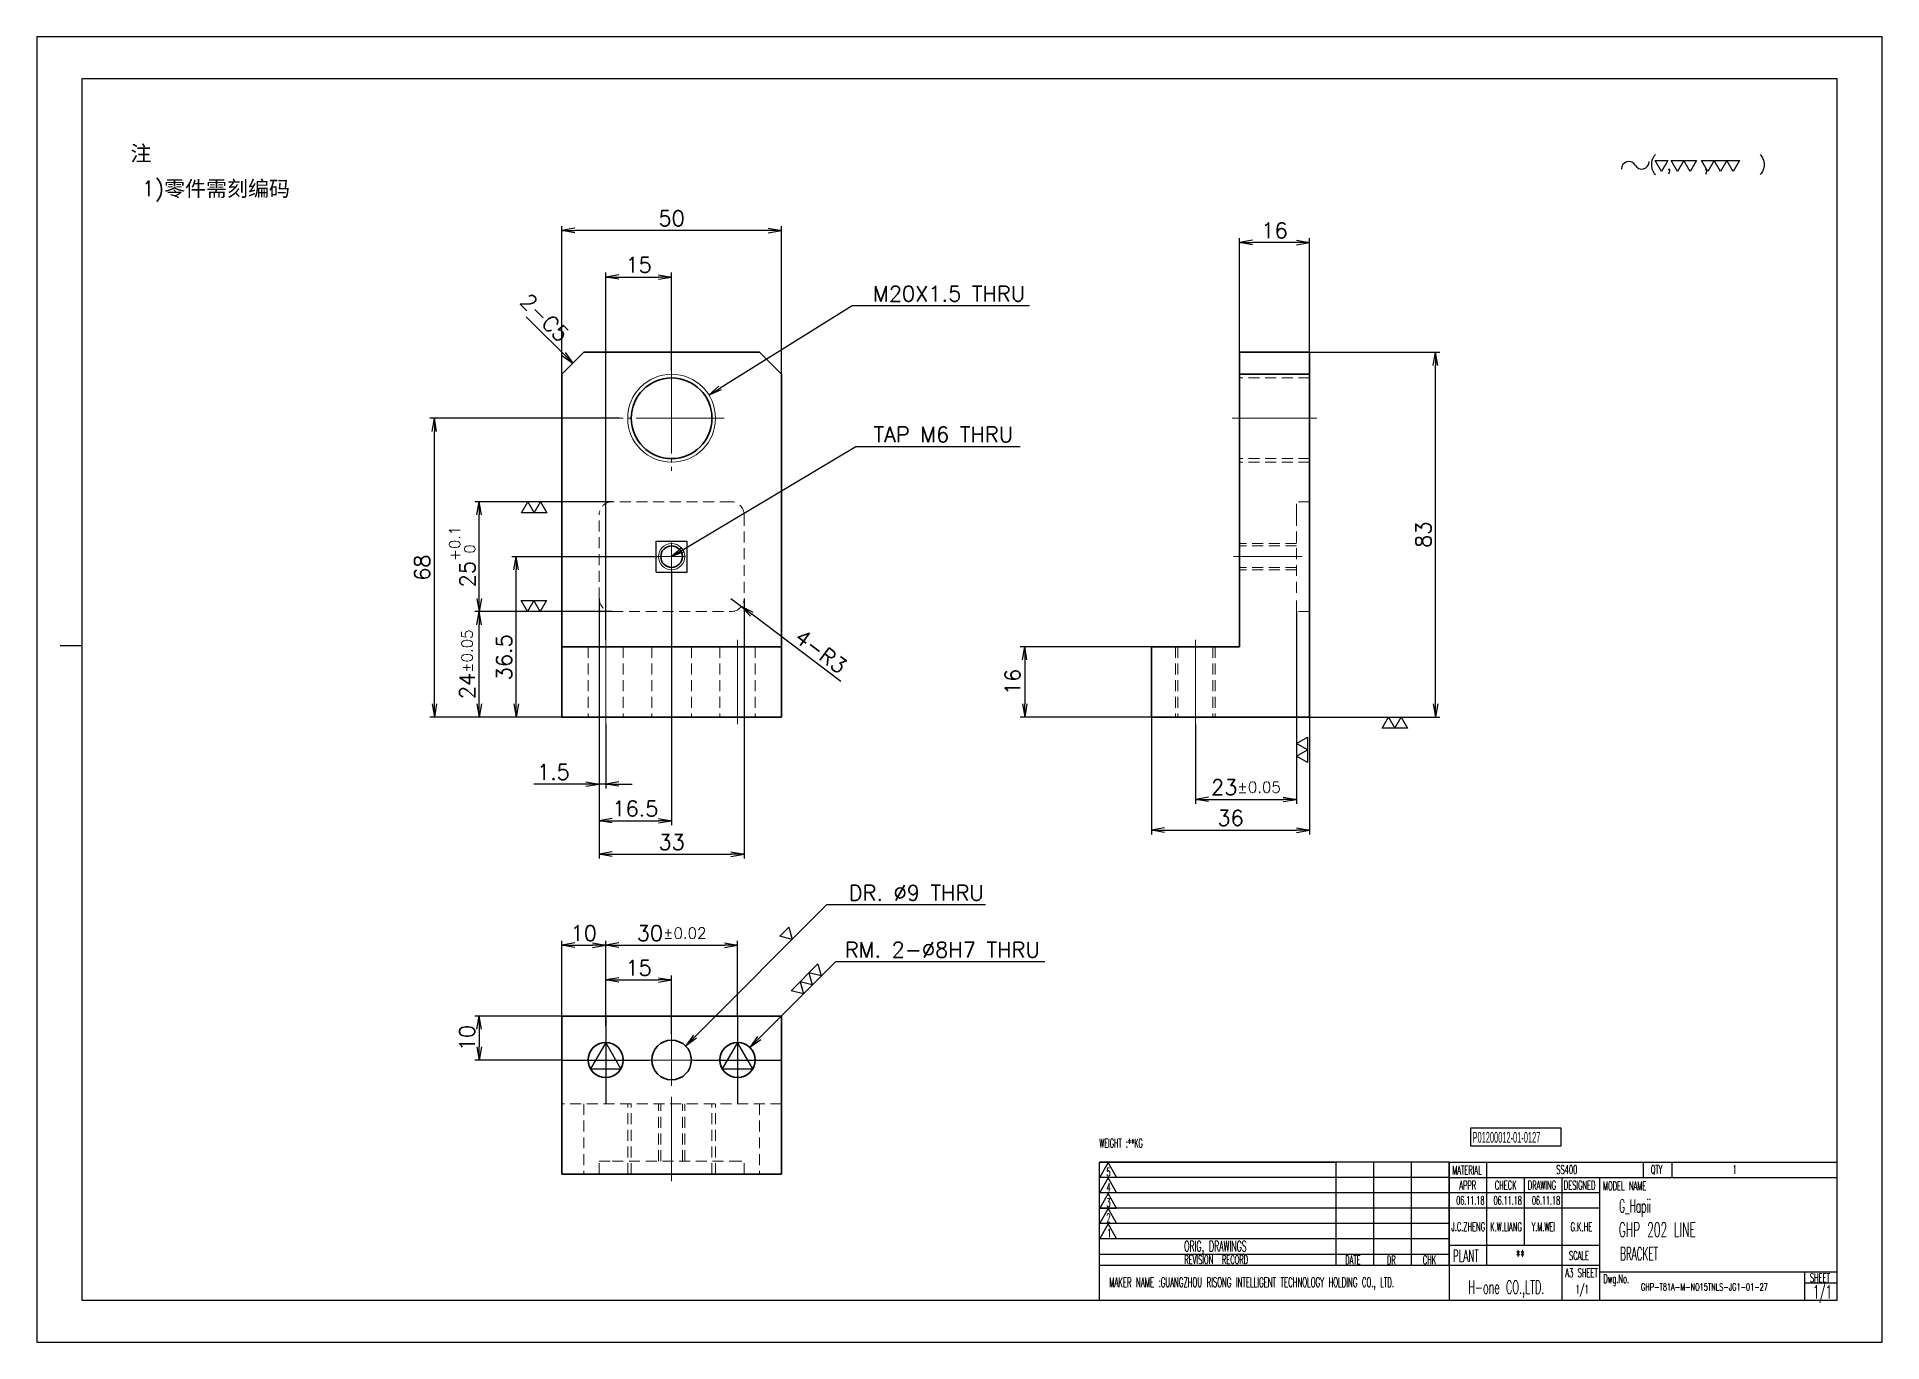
# Model space of a CAD drawing. Header units: millimetres. Extents: x -10155 to 20189, y -25550 to -22580.
# Drawn here: x 17122.4 to 17542.4, y -25547.5 to -25250.5 of the extents above; entities that cross this region are included whole.
import ezdxf
from ezdxf.enums import TextEntityAlignment as Align

# ---------------------------------------------------------------- set-up
doc = ezdxf.new("R2010")
doc.units = ezdxf.units.MM
doc.linetypes.add('CENTER-HOKUTO', pattern=[23, 20, -1, 1, -1])
doc.linetypes.add('HIDDEN-HOKUTO', pattern=[3.8, 2.5, -1.3])
doc.layers.add('AM_7', color=2, linetype='CENTER-HOKUTO', lineweight=30)
doc.layers.add('AM_HID', color=1, linetype='HIDDEN-HOKUTO', lineweight=25)
doc.layers.add('title_frame', color=7, linetype='Continuous')
doc.layers.add('word_dim', color=253, linetype='Continuous')
doc.styles.add('MX_NOTE_STANDARD', font='txt.shx', dxfattribs={"bigfont": 'bigfont.shx'})
doc.styles.get("Standard").update_dxf_attribs({"font": 'romans.shx', "bigfont": 'bigfont.shx'})
doc.dimstyles.new('RS1-1', dxfattribs={"dimtxt": 3.5, "dimasz": 3, "dimexe": 1, "dimexo": 0, "dimgap": 1, "dimtad": 3, "dimdsep": 46, "dimtxsty": 'Standard', "dimblk1": 'OPEN', "dimblk2": 'OPEN', "dimsah": 1, "dimcen": 0, "dimclrd": 256, "dimclre": 256, "dimclrt": 3, "dimazin": 2, "dimtfac": 1, "dimtmove": 0, "dimatfit": 3, "dimldrblk": 'OPEN', "dimfxl": 0, "dimtolj": 1, "dimtzin": 0, "dimarcsym": 0})

msp = doc.modelspace()

# ---------------------------------------------------------------- texts
at = {"ltscale": 2, "char_height": 3.5, "attachment_point": 1}
for s, insert, width in [('{\\fSimSun|b0|i0|c134|p2;\\C3;注}', (17143.655, -25275.292), 10.36469), ('{\\Fromans,bigfont|c134;\\C3;1)\\fSimSun|b0|i0|c134|p2;零件需刻编码}', (17146.221, -25283.3), 96.90613)]:
    msp.add_mtext(s, dxfattribs=dict(at, insert=insert, width=width))
at = {"linetype": 'Continuous', "insert": (17482.516, -25517.053), "char_height": 3, "width": 50.9, "attachment_point": 4}
msp.add_mtext('{\\W0.5;\\C3;G_Hapii }', dxfattribs=at)
at = {"color": 3, "linetype": 'Continuous', "insert": (17487.471, -25534.21), "char_height": 1.6, "width": 37.13137, "attachment_point": 1}
msp.add_mtext('{\\W0.65;GHP-T81A-M-NO15TNLS-JG1-01-27}', dxfattribs=at)
at = {"layer": 'title_frame', "color": 3, "style": 'MX_NOTE_STANDARD'}
for s, height, width, p in [('WEIGHT :**KG ', 1.96, 0.545, (17364.238, -25503.257)), ('SS400', 1.9728, 0.5341, (17468.212, -25509.274)), ('1', 1.973, 0.5341, (17508.34, -25509.274)), ('06.11.18', 1.9, 0.5341, (17445.426, -25516.249)), ('06.11.18', 1.9, 0.5341, (17453.937, -25516.249)), ('06.11.18', 1.9, 0.5341, (17462.655, -25516.249)), ('GHP 202 LINE', 3.3, 0.5341, (17482.478, -25523.622)), ('**', 2.74, 0.5341, (17459.032, -25529.303)), ('BRACKET', 2.94, 0.5, (17482.726, -25528.886)), ('A3 SHEET', 1.9728, 0.5341, (17470.268, -25532.749)), ('H-one CO.,LTD.', 3, 0.5341, (17448.195, -25536.523)), ('1/1', 1.9728, 0.5341, (17472.62, -25536.504)), ('1/1', 3, 0.5341, (17526.646, -25537.597))]:
    msp.add_text(s, height=height, dxfattribs=dict(at, width=width)).set_placement(p)
at = {"layer": 'title_frame', "color": 3, "style": 'MX_NOTE_STANDARD', "width": 0.5341}
for s, p in [('J.C.ZHENG', (17448.171, -25522.866)), ('K.W.LIANG', (17456.766, -25522.888)), ('Y.M.WEI', (17465.245, -25522.884)), ('G.K.HE', (17473.916, -25522.888))]:
    msp.add_text(s, height=1.9728, dxfattribs=at).set_placement(p, align=Align.BOTTOM_CENTER)
at = {"layer": 'title_frame', "color": 3, "insert": (17449.149, -25499.718), "char_height": 2.45, "width": 4.1107, "attachment_point": 1, "style": 'MX_NOTE_STANDARD'}
msp.add_mtext('{\\f3 of 9 Barcode|b0|i0|c0|p82;\\W0.5;P01200012-01-0127}', dxfattribs=at)
at = {"layer": 'word_dim', "color": 3, "linetype": 'Continuous', "ltscale": 2}
msp.add_text('2-C5', height=3.5, rotation=315, dxfattribs=at).set_placement((17232.083, -25311.054))
at = {"layer": 'word_dim', "color": 3, "linetype": 'Continuous', "ltscale": 2, "insert": (17312.789, -25342.73), "char_height": 3.5, "attachment_point": 7}
msp.add_mtext('TAP M6 THRU', dxfattribs=at)

# ---------------------------------------------------------------- blocks, each defined once
blk = doc.blocks.new('A$C404331B6')
at = {"layer": 'title_frame'}
for p, q in [((0, -31.5), (0, 0)), ((0, 0), (53.9, 0)), ((79.62, 0), (0, 0)), ((53.9, -23.5), (53.9, 0)), ((62.48, -23.5), (62.48, 0)), ((62.48, -23.5), (62.48, 0)), ((71.05, -23.5), (71.05, 0)), ((71.05, -23.5), (71.05, 0)), ((79.62, 0), (79.62, -31.5)), ((79.62, 0), (167.83, 0)), ((88.2, -23.5), (88.2, 0)), ((123.73, 0), (123.73, -3.5)), ((130.3, 0), (130.3, -3.5)), ((53.9, -3.5), (0, -3.5)), ((79.62, -3.5), (0, -3.5)), ((1.98, -0.12), (0.1, -3.45)), ((0.1, -3.45), (3.86, -3.45)), ((1.98, -3.6), (0.1, -6.92)), ((3.86, -3.45), (1.98, -0.12)), ((3.86, -6.92), (1.98, -3.6)), ((79.62, -3.5), (167.83, -3.5)), ((96.78, -18.9), (96.78, -3.5)), ((105.35, -31.5), (105.35, -3.5)), ((113.92, -31.5), (113.92, -3.5)), ((53.9, -7), (0, -7)), ((79.62, -7), (0, -7)), ((0.1, -6.92), (3.86, -6.92)), ((1.98, -7.13), (0.1, -10.45)), ((3.86, -10.45), (1.98, -7.13)), ((113.92, -7), (79.62, -7)), ((53.9, -10.5), (0, -10.5)), ((79.62, -10.5), (0, -10.5)), ((0.1, -10.45), (3.86, -10.45)), ((1.98, -10.54), (0.1, -13.87)), ((3.86, -13.87), (1.98, -10.54)), ((113.92, -10.5), (79.62, -10.5)), ((53.9, -14), (0, -14)), ((79.62, -14), (0, -14)), ((0.1, -13.87), (3.86, -13.87)), ((1.98, -14.07), (0.1, -17.4)), ((3.86, -17.4), (1.98, -14.07)), ((53.9, -17.5), (0, -17.5)), ((79.62, -17.5), (0, -17.5)), ((53.9, -21), (0, -21)), ((79.62, -21), (0, -21)), ((0.1, -17.4), (3.86, -17.4)), ((79.62, -18.9), (113.92, -18.9)), ((79.62, -23.5), (0, -23.5)), ((113.92, -23.5), (79.62, -23.5)), ((113.92, -25), (167.83, -25)), ((160.48, -25), (160.48, -31.5)), ((160.48, -27.5), (167.83, -27.5)), ((167.83, -31.5), (0, -31.5))]:
    blk.add_line(p, q, dxfattribs=at)
at = {"layer": 'title_frame', "color": 3, "style": 'MX_NOTE_STANDARD', "width": 0.5341}
for s, height, p in [('5', 1.92, (1.59, -3.22)), ('MATERIAL', 1.973, (80.3, -2.79)), ('QTY', 1.973, (125.5, -2.7)), ('4', 1.92, (1.59, -6.7)), ('3', 1.92, (1.59, -10.23)), ('APPR', 1.973, (81.89, -6.26)), ('CHECK', 1.973, (89.99, -6.26)), ('DRAWING', 1.973, (97.51, -6.26)), ('DESIGNED', 1.973, (105.7, -6.26)), ('MODEL NAME', 1.973, (114.63, -6.41)), ('2', 1.92, (1.59, -13.64)), ('1', 1.92, (1.78, -17.17)), ('ORIG, DRAWINGS', 2.4112, (19.27, -20.34)), ('PLANT', 2.74, (80.46, -22.73)), ('SCALE', 1.973, (106.88, -22.28)), ('REVISION  RECORD', 1.9728, (19.32, -23.18)), ('DATE', 1.973, (55.94, -23.26)), ('DR', 1.973, (65.43, -23.27)), ('CHK', 1.973, (73.61, -23.23)), ('MAKER NAME :GUANGZHOU RISONG INTELLIGENT TECHNOLOGY HOLDING CO., LTD.', 2.16, (2.22, -28.43)), ('Dwg.No.', 1.973, (114.71, -27.52)), ('SHEET', 1.973, (161.71, -27.29))]:
    blk.add_text(s, height=height, dxfattribs=at).set_placement(p)
blk = doc.blocks.new('shiage0')
at = {"layer": 'word_dim', "color": 3, "linetype": 'Continuous'}
for centre, start, end in [((1.69, 0), 30, 180), ((4.61, 1.69), 210, 0)]:
    blk.add_arc(centre, 1.69, start, end, dxfattribs=at)
blk = doc.blocks.new('10')
at = {"layer": 'title_frame', "color": 3, "linetype": 'Continuous'}
for points in [[(9.63, 2.65), (8.18, 5.15), (11.07, 5.15)], [(13.31, 2.65), (11.86, 5.15), (17.64, 5.15), (16.2, 2.65), (14.75, 5.15)], [(20.17, 2.65), (18.73, 5.15), (27.4, 5.15), (25.95, 2.65), (24.51, 5.15), (23.06, 2.65), (21.62, 5.15)]]:
    blk.add_lwpolyline(points, close=True, dxfattribs=at)
blk.add_blockref('shiage0', (0.52, 3.24), dxfattribs=at)
blk.add_text('( ,   ,     )', height=3, dxfattribs=at).set_placement((6.84, 2.97))
blk = doc.blocks.new('_Open')
at = {"color": 0, "lineweight": -2}
for p, q in [((-1, 0.17), (0, 0)), ((-1, -0.17), (0, 0)), ((0, 0), (-1, 0))]:
    blk.add_line(p, q, dxfattribs=at)
blk = doc.blocks.new('*D691')
at = {"layer": 'DEFPOINTS', "color": 0, "linetype": 'Continuous', "ltscale": 2}
for p in [(17376.06, -25405.31), (17412.06, -25405.31), (17412.06, -25431.03)]:
    blk.add_point(p, dxfattribs=at)
at = {"layer": 'word_dim', "linetype": 'Continuous', "lineweight": -2, "ltscale": 2}
for p, q in [((17376.06, -25405.31), (17376.06, -25432.03)), ((17412.06, -25405.31), (17412.06, -25432.03)), ((17379.06, -25431.03), (17409.06, -25431.03))]:
    blk.add_line(p, q, dxfattribs=at)
at = {"layer": 'word_dim', "linetype": 'Continuous', "lineweight": -2, "ltscale": 2, "xscale": 3, "yscale": 3, "zscale": 3, "rotation": 180}
blk.add_blockref('_Open', (17376.06, -25431.03), dxfattribs=at)
at = {"layer": 'word_dim', "linetype": 'Continuous', "lineweight": -2, "ltscale": 2, "xscale": 3, "yscale": 3, "zscale": 3}
blk.add_blockref('_Open', (17412.06, -25431.03), dxfattribs=at)
at = {"layer": 'word_dim', "color": 3, "linetype": 'Continuous', "ltscale": 2, "insert": (17394.06, -25428.28), "char_height": 3.5, "attachment_point": 5}
blk.add_mtext('\\A1;36', dxfattribs=at)
blk = doc.blocks.new('*D692')
at = {"layer": 'DEFPOINTS', "color": 0, "linetype": 'Continuous', "ltscale": 2}
for p in [(17412.06, -25322.31), (17440.72, -25322.31), (17412.06, -25405.31)]:
    blk.add_point(p, dxfattribs=at)
at = {"layer": 'word_dim', "linetype": 'Continuous', "lineweight": -2, "ltscale": 2}
for p, q in [((17412.06, -25322.31), (17441.72, -25322.31)), ((17440.72, -25402.31), (17440.72, -25325.31)), ((17412.06, -25405.31), (17441.72, -25405.31))]:
    blk.add_line(p, q, dxfattribs=at)
at = {"layer": 'word_dim', "linetype": 'Continuous', "lineweight": -2, "ltscale": 2, "xscale": 3, "yscale": 3, "zscale": 3}
for p, rotation in [((17440.72, -25322.31), 90), ((17440.72, -25405.31), 270)]:
    blk.add_blockref('_Open', p, dxfattribs=dict(at, rotation=rotation))
at = {"layer": 'word_dim', "color": 3, "linetype": 'Continuous', "ltscale": 2, "insert": (17437.97, -25363.81), "char_height": 3.5, "attachment_point": 5, "rotation": 90}
blk.add_mtext('\\A1;83', dxfattribs=at)
blk = doc.blocks.new('*D693')
at = {"layer": 'DEFPOINTS', "color": 0, "linetype": 'Continuous', "ltscale": 2}
for p in [(17396.06, -25297.32), (17396.06, -25322.31), (17412.06, -25322.31)]:
    blk.add_point(p, dxfattribs=at)
at = {"layer": 'word_dim', "linetype": 'Continuous', "lineweight": -2, "ltscale": 2}
for p, q in [((17396.06, -25322.31), (17396.06, -25296.32)), ((17412.06, -25322.31), (17412.06, -25296.32)), ((17409.06, -25297.32), (17399.06, -25297.32))]:
    blk.add_line(p, q, dxfattribs=at)
at = {"layer": 'word_dim', "linetype": 'Continuous', "lineweight": -2, "ltscale": 2, "xscale": 3, "yscale": 3, "zscale": 3, "rotation": 180}
blk.add_blockref('_Open', (17396.06, -25297.32), dxfattribs=at)
at = {"layer": 'word_dim', "linetype": 'Continuous', "lineweight": -2, "ltscale": 2, "xscale": 3, "yscale": 3, "zscale": 3}
blk.add_blockref('_Open', (17412.06, -25297.32), dxfattribs=at)
at = {"layer": 'word_dim', "color": 3, "linetype": 'Continuous', "ltscale": 2, "insert": (17404.06, -25294.57), "char_height": 3.5, "attachment_point": 5}
blk.add_mtext('\\A1;16', dxfattribs=at)
blk = doc.blocks.new('*D694')
at = {"layer": 'DEFPOINTS', "color": 0, "linetype": 'Continuous', "ltscale": 2}
for p in [(17376.06, -25389.31), (17347.21, -25405.31), (17376.06, -25405.31)]:
    blk.add_point(p, dxfattribs=at)
at = {"layer": 'word_dim', "linetype": 'Continuous', "lineweight": -2, "ltscale": 2}
for p, q in [((17376.06, -25389.31), (17346.21, -25389.31)), ((17347.21, -25392.31), (17347.21, -25402.31)), ((17376.06, -25405.31), (17346.21, -25405.31))]:
    blk.add_line(p, q, dxfattribs=at)
at = {"layer": 'word_dim', "linetype": 'Continuous', "lineweight": -2, "ltscale": 2, "xscale": 3, "yscale": 3, "zscale": 3}
for p, rotation in [((17347.21, -25389.31), 90), ((17347.21, -25405.31), 270)]:
    blk.add_blockref('_Open', p, dxfattribs=dict(at, rotation=rotation))
at = {"layer": 'word_dim', "color": 3, "linetype": 'Continuous', "ltscale": 2, "insert": (17344.46, -25397.31), "char_height": 3.5, "attachment_point": 5, "rotation": 90}
blk.add_mtext('\\A1;16', dxfattribs=at)
blk = doc.blocks.new('*D695')
at = {"layer": 'DEFPOINTS', "color": 0, "linetype": 'Continuous', "ltscale": 2}
for p in [(17241.84, -25294.57), (17291.84, -25327.31), (17241.84, -25333.24)]:
    blk.add_point(p, dxfattribs=at)
at = {"layer": 'word_dim', "linetype": 'Continuous', "lineweight": -2, "ltscale": 2}
for p, q in [((17241.84, -25333.24), (17241.84, -25293.57)), ((17288.84, -25294.57), (17244.84, -25294.57)), ((17291.84, -25327.31), (17291.84, -25293.57))]:
    blk.add_line(p, q, dxfattribs=at)
at = {"layer": 'word_dim', "linetype": 'Continuous', "lineweight": -2, "ltscale": 2, "xscale": 3, "yscale": 3, "zscale": 3, "rotation": 180}
blk.add_blockref('_Open', (17241.84, -25294.57), dxfattribs=at)
at = {"layer": 'word_dim', "linetype": 'Continuous', "lineweight": -2, "ltscale": 2, "xscale": 3, "yscale": 3, "zscale": 3}
blk.add_blockref('_Open', (17291.84, -25294.57), dxfattribs=at)
at = {"layer": 'word_dim', "color": 3, "linetype": 'Continuous', "ltscale": 2, "insert": (17266.84, -25291.82), "char_height": 3.5, "attachment_point": 5}
blk.add_mtext('\\A1;50', dxfattribs=at)
blk = doc.blocks.new('MARK_8PIN')
at = {"color": 3, "linetype": 'Continuous'}
blk.add_lwpolyline([(0, 4), (-3.46, -2), (3.46, -2)], close=True, dxfattribs=at)
blk.add_circle((0, 0), 4, dxfattribs=at)
blk = doc.blocks.new('MARK_CENTER')
at = {"color": 2, "linetype": 'CENTER-HOKUTO'}
for p, q in [((0, 10), (0, -10)), ((-10, 0), (10, 0))]:
    blk.add_line(p, q, dxfattribs=at)
blk = doc.blocks.new('*D696')
at = {"layer": 'DEFPOINTS', "color": 0, "linetype": 'Continuous', "ltscale": 2}
for p in [(17251.84, -25457.23), (17241.84, -25473.35), (17251.84, -25473.35)]:
    blk.add_point(p, dxfattribs=at)
at = {"layer": 'word_dim', "linetype": 'Continuous', "lineweight": -2, "ltscale": 2}
for p, q in [((17241.84, -25473.35), (17241.84, -25456.23)), ((17244.84, -25457.23), (17248.84, -25457.23)), ((17251.84, -25473.35), (17251.84, -25456.23))]:
    blk.add_line(p, q, dxfattribs=at)
at = {"layer": 'word_dim', "linetype": 'Continuous', "lineweight": -2, "ltscale": 2, "xscale": 3, "yscale": 3, "zscale": 3, "rotation": 180}
blk.add_blockref('_Open', (17241.84, -25457.23), dxfattribs=at)
at = {"layer": 'word_dim', "linetype": 'Continuous', "lineweight": -2, "ltscale": 2, "xscale": 3, "yscale": 3, "zscale": 3}
blk.add_blockref('_Open', (17251.84, -25457.23), dxfattribs=at)
at = {"layer": 'word_dim', "color": 3, "linetype": 'Continuous', "ltscale": 2, "insert": (17246.84, -25454.48), "char_height": 3.5, "attachment_point": 5}
blk.add_mtext('\\A1;10', dxfattribs=at)
blk = doc.blocks.new('*D697')
at = {"layer": 'DEFPOINTS', "color": 0, "linetype": 'Continuous', "ltscale": 2}
for p in [(17281.84, -25457.23), (17251.84, -25475.47), (17281.84, -25473.35)]:
    blk.add_point(p, dxfattribs=at)
at = {"layer": 'word_dim', "linetype": 'Continuous', "lineweight": -2, "ltscale": 2}
for p, q in [((17251.84, -25475.47), (17251.84, -25456.23)), ((17254.84, -25457.23), (17278.84, -25457.23)), ((17281.84, -25473.35), (17281.84, -25456.23))]:
    blk.add_line(p, q, dxfattribs=at)
at = {"layer": 'word_dim', "linetype": 'Continuous', "lineweight": -2, "ltscale": 2, "xscale": 3, "yscale": 3, "zscale": 3, "rotation": 180}
blk.add_blockref('_Open', (17251.84, -25457.23), dxfattribs=at)
at = {"layer": 'word_dim', "linetype": 'Continuous', "lineweight": -2, "ltscale": 2, "xscale": 3, "yscale": 3, "zscale": 3}
blk.add_blockref('_Open', (17281.84, -25457.23), dxfattribs=at)
at = {"layer": 'word_dim', "color": 3, "linetype": 'Continuous', "ltscale": 2, "insert": (17266.84, -25454.48), "char_height": 3.5, "attachment_point": 5}
blk.add_mtext('\\A1;30{\\H0.715x;%%p0.02}', dxfattribs=at)
blk = doc.blocks.new('*D698')
at = {"layer": 'DEFPOINTS', "color": 0, "linetype": 'Continuous', "ltscale": 2}
for p in [(17266.84, -25465.13), (17251.84, -25475.47), (17266.84, -25477.5)]:
    blk.add_point(p, dxfattribs=at)
at = {"layer": 'word_dim', "linetype": 'Continuous', "lineweight": -2, "ltscale": 2}
for p, q in [((17251.84, -25475.47), (17251.84, -25464.13)), ((17266.84, -25477.5), (17266.84, -25464.13)), ((17254.84, -25465.13), (17263.84, -25465.13))]:
    blk.add_line(p, q, dxfattribs=at)
at = {"layer": 'word_dim', "linetype": 'Continuous', "lineweight": -2, "ltscale": 2, "xscale": 3, "yscale": 3, "zscale": 3, "rotation": 180}
blk.add_blockref('_Open', (17251.84, -25465.13), dxfattribs=at)
at = {"layer": 'word_dim', "linetype": 'Continuous', "lineweight": -2, "ltscale": 2, "xscale": 3, "yscale": 3, "zscale": 3}
blk.add_blockref('_Open', (17266.84, -25465.13), dxfattribs=at)
at = {"layer": 'word_dim', "color": 3, "linetype": 'Continuous', "ltscale": 2, "insert": (17259.34, -25462.38), "char_height": 3.5, "attachment_point": 5}
blk.add_mtext('\\A1;15', dxfattribs=at)
blk = doc.blocks.new('*D699')
at = {"layer": 'DEFPOINTS', "color": 0, "linetype": 'Continuous', "ltscale": 2}
for p in [(17241.84, -25473.35), (17223.02, -25483.35), (17241.84, -25483.35)]:
    blk.add_point(p, dxfattribs=at)
at = {"layer": 'word_dim', "linetype": 'Continuous', "lineweight": -2, "ltscale": 2}
for p, q in [((17241.84, -25473.35), (17222.02, -25473.35)), ((17223.02, -25476.35), (17223.02, -25480.35)), ((17241.84, -25483.35), (17222.02, -25483.35))]:
    blk.add_line(p, q, dxfattribs=at)
at = {"layer": 'word_dim', "linetype": 'Continuous', "lineweight": -2, "ltscale": 2, "xscale": 3, "yscale": 3, "zscale": 3}
for p, rotation in [((17223.02, -25473.35), 90), ((17223.02, -25483.35), 270)]:
    blk.add_blockref('_Open', p, dxfattribs=dict(at, rotation=rotation))
at = {"layer": 'word_dim', "color": 3, "linetype": 'Continuous', "ltscale": 2, "insert": (17220.27, -25478.35), "char_height": 3.5, "attachment_point": 5, "rotation": 90}
blk.add_mtext('\\A1;10', dxfattribs=at)
blk = doc.blocks.new('*D700')
at = {"layer": 'DEFPOINTS', "color": 0, "linetype": 'Continuous', "ltscale": 2}
for p in [(17284.66, -25480.51), (17279.01, -25486.18)]:
    blk.add_point(p, dxfattribs=at)
at = {"layer": 'word_dim', "linetype": 'Continuous', "lineweight": -2, "ltscale": 2}
for p, q in [((17304.11, -25461), (17286.78, -25478.39)), ((17351.81, -25461), (17304.11, -25461))]:
    blk.add_line(p, q, dxfattribs=at)
at = {"layer": 'word_dim', "linetype": 'Continuous', "lineweight": -2, "ltscale": 2, "xscale": 3, "yscale": 3, "zscale": 3, "rotation": 225.089811881318}
blk.add_blockref('_Open', (17284.66, -25480.51), dxfattribs=at)
at = {"layer": 'word_dim', "color": 3, "linetype": 'Continuous', "ltscale": 2, "insert": (17328.46, -25458.25), "char_height": 3.5, "attachment_point": 5}
blk.add_mtext('\\A1;RM. 2-∅8H7 THRU', dxfattribs=at)
blk = doc.blocks.new('shiage3')
at = {"layer": 'word_dim', "color": 3, "linetype": 'Continuous'}
for p, q in [((-1.44, 2.5), (7.22, 2.5)), ((0, 0), (-1.44, 2.5)), ((1.44, 2.5), (0, 0)), ((2.89, 0), (1.44, 2.5)), ((4.33, 2.5), (2.89, 0)), ((5.77, 0), (4.33, 2.5)), ((7.22, 2.5), (5.77, 0))]:
    blk.add_line(p, q, dxfattribs=at)
blk = doc.blocks.new('*D701')
at = {"layer": 'DEFPOINTS', "color": 0, "linetype": 'Continuous', "ltscale": 2}
for p in [(17270.02, -25480.16), (17263.66, -25486.53)]:
    blk.add_point(p, dxfattribs=at)
at = {"layer": 'word_dim', "linetype": 'Continuous', "lineweight": -2, "ltscale": 2}
for p, q in [((17302.09, -25448.07), (17272.14, -25478.04)), ((17338.29, -25448.07), (17302.09, -25448.07))]:
    blk.add_line(p, q, dxfattribs=at)
at = {"layer": 'word_dim', "linetype": 'Continuous', "lineweight": -2, "ltscale": 2, "xscale": 3, "yscale": 3, "zscale": 3, "rotation": 225.0176001235554}
blk.add_blockref('_Open', (17270.02, -25480.16), dxfattribs=at)
at = {"layer": 'word_dim', "color": 3, "linetype": 'Continuous', "ltscale": 2, "insert": (17322.53, -25445.32), "char_height": 3.5, "attachment_point": 5}
blk.add_mtext('\\A1;DR. ∅9 THRU', dxfattribs=at)
blk = doc.blocks.new('shiage1')
at = {"layer": 'word_dim', "color": 3, "linetype": 'Continuous'}
for p, q in [((0, 0), (-1.44, 2.5)), ((-1.44, 2.5), (1.44, 2.5)), ((1.44, 2.5), (0, 0))]:
    blk.add_line(p, q, dxfattribs=at)
blk = doc.blocks.new('*D702')
at = {"layer": 'DEFPOINTS', "color": 0, "linetype": 'Continuous', "ltscale": 2}
for p in [(17250.34, -25378.31), (17251.84, -25406.91), (17250.34, -25420.56)]:
    blk.add_point(p, dxfattribs=at)
at = {"layer": 'word_dim', "linetype": 'Continuous', "lineweight": -2, "ltscale": 2}
for p, q in [((17250.34, -25378.31), (17250.34, -25421.56)), ((17251.84, -25406.91), (17251.84, -25421.56)), ((17247.34, -25420.56), (17235.5, -25420.56)), ((17251.84, -25420.56), (17250.34, -25420.56)), ((17254.84, -25420.56), (17257.84, -25420.56))]:
    blk.add_line(p, q, dxfattribs=at)
at = {"layer": 'word_dim', "linetype": 'Continuous', "lineweight": -2, "ltscale": 2, "xscale": 3, "yscale": 3, "zscale": 3}
blk.add_blockref('_Open', (17250.34, -25420.56), dxfattribs=at)
at = {"layer": 'word_dim', "linetype": 'Continuous', "lineweight": -2, "ltscale": 2, "xscale": 3, "yscale": 3, "zscale": 3, "rotation": 180}
blk.add_blockref('_Open', (17251.84, -25420.56), dxfattribs=at)
at = {"layer": 'word_dim', "color": 3, "linetype": 'Continuous', "ltscale": 2, "insert": (17239.92, -25417.81), "char_height": 3.5, "attachment_point": 5}
blk.add_mtext('\\A1;1.5', dxfattribs=at)
blk = doc.blocks.new('*D703')
at = {"layer": 'DEFPOINTS', "color": 0, "linetype": 'Continuous', "ltscale": 2}
for p in [(17223.02, -25381.31), (17253.34, -25381.31), (17241.84, -25405.31)]:
    blk.add_point(p, dxfattribs=at)
at = {"layer": 'word_dim', "linetype": 'Continuous', "lineweight": -2, "ltscale": 2}
for p, q in [((17253.34, -25381.31), (17222.02, -25381.31)), ((17223.02, -25402.31), (17223.02, -25384.31)), ((17241.84, -25405.31), (17222.02, -25405.31))]:
    blk.add_line(p, q, dxfattribs=at)
at = {"layer": 'word_dim', "linetype": 'Continuous', "lineweight": -2, "ltscale": 2, "xscale": 3, "yscale": 3, "zscale": 3}
for p, rotation in [((17223.02, -25381.31), 90), ((17223.02, -25405.31), 270)]:
    blk.add_blockref('_Open', p, dxfattribs=dict(at, rotation=rotation))
at = {"layer": 'word_dim', "color": 3, "linetype": 'Continuous', "ltscale": 2, "insert": (17220.27, -25393.31), "char_height": 3.5, "attachment_point": 5, "rotation": 90}
blk.add_mtext('\\A1;24{\\H0.715x;%%p0.05}', dxfattribs=at)
blk = doc.blocks.new('*D704')
at = {"layer": 'DEFPOINTS', "color": 0, "linetype": 'Continuous', "ltscale": 2}
for p in [(17223.02, -25356.31), (17253.34, -25356.31), (17253.34, -25381.31)]:
    blk.add_point(p, dxfattribs=at)
at = {"layer": 'word_dim', "linetype": 'Continuous', "lineweight": -2, "ltscale": 2}
for p, q in [((17253.34, -25356.31), (17222.02, -25356.31)), ((17223.02, -25378.31), (17223.02, -25359.31)), ((17253.34, -25381.31), (17222.02, -25381.31))]:
    blk.add_line(p, q, dxfattribs=at)
at = {"layer": 'word_dim', "linetype": 'Continuous', "lineweight": -2, "ltscale": 2, "xscale": 3, "yscale": 3, "zscale": 3}
for p, rotation in [((17223.02, -25356.31), 90), ((17223.02, -25381.31), 270)]:
    blk.add_blockref('_Open', p, dxfattribs=dict(at, rotation=rotation))
at = {"layer": 'word_dim', "color": 3, "linetype": 'Continuous', "ltscale": 2, "insert": (17219.17, -25368.81), "char_height": 3.5, "attachment_point": 5, "rotation": 90}
blk.add_mtext('25{\\H2.450000;\\S+0.1^  0;}', dxfattribs=at)
blk = doc.blocks.new('*D705')
at = {"layer": 'DEFPOINTS', "color": 0, "linetype": 'Continuous', "ltscale": 2}
for p in [(17231.45, -25368.81), (17263.64, -25368.81), (17241.84, -25405.31)]:
    blk.add_point(p, dxfattribs=at)
at = {"layer": 'word_dim', "linetype": 'Continuous', "lineweight": -2, "ltscale": 2}
for p, q in [((17263.64, -25368.81), (17230.45, -25368.81)), ((17231.45, -25402.31), (17231.45, -25371.81)), ((17241.84, -25405.31), (17230.45, -25405.31))]:
    blk.add_line(p, q, dxfattribs=at)
at = {"layer": 'word_dim', "linetype": 'Continuous', "lineweight": -2, "ltscale": 2, "xscale": 3, "yscale": 3, "zscale": 3}
for p, rotation in [((17231.45, -25368.81), 90), ((17231.45, -25405.31), 270)]:
    blk.add_blockref('_Open', p, dxfattribs=dict(at, rotation=rotation))
at = {"layer": 'word_dim', "color": 3, "linetype": 'Continuous', "ltscale": 2, "insert": (17228.7, -25391.71), "char_height": 3.5, "attachment_point": 5, "rotation": 90}
blk.add_mtext('\\A1;36.5', dxfattribs=at)
blk = doc.blocks.new('*D706')
at = {"layer": 'DEFPOINTS', "color": 0, "linetype": 'Continuous', "ltscale": 2}
for p in [(17266.84, -25372), (17250.34, -25378.31), (17266.84, -25428.89)]:
    blk.add_point(p, dxfattribs=at)
at = {"layer": 'word_dim', "linetype": 'Continuous', "lineweight": -2, "ltscale": 2}
for p, q in [((17266.84, -25372), (17266.84, -25429.89)), ((17250.34, -25378.31), (17250.34, -25429.89)), ((17253.34, -25428.89), (17263.84, -25428.89))]:
    blk.add_line(p, q, dxfattribs=at)
at = {"layer": 'word_dim', "linetype": 'Continuous', "lineweight": -2, "ltscale": 2, "xscale": 3, "yscale": 3, "zscale": 3, "rotation": 180}
blk.add_blockref('_Open', (17250.34, -25428.89), dxfattribs=at)
at = {"layer": 'word_dim', "linetype": 'Continuous', "lineweight": -2, "ltscale": 2, "xscale": 3, "yscale": 3, "zscale": 3}
blk.add_blockref('_Open', (17266.84, -25428.89), dxfattribs=at)
at = {"layer": 'word_dim', "color": 3, "linetype": 'Continuous', "ltscale": 2, "insert": (17258.59, -25426.14), "char_height": 3.5, "attachment_point": 5}
blk.add_mtext('\\A1;16.5', dxfattribs=at)
blk = doc.blocks.new('MARK_M6BOLT')
at = {"color": 3, "linetype": 'Continuous'}
for p, q in [((-1.77, 1.77), (1.77, 1.77)), ((-1.77, -1.77), (-1.77, 1.77)), ((1.77, -1.77), (1.77, 1.77)), ((-1.77, -1.77), (1.77, -1.77))]:
    blk.add_line(p, q, dxfattribs=at)
blk = doc.blocks.new('*D707')
at = {"layer": 'DEFPOINTS', "color": 0, "linetype": 'Continuous', "ltscale": 2}
for p in [(17212.83, -25337.31), (17254.89, -25337.31), (17241.84, -25405.31)]:
    blk.add_point(p, dxfattribs=at)
at = {"layer": 'word_dim', "linetype": 'Continuous', "lineweight": -2, "ltscale": 2}
for p, q in [((17254.89, -25337.31), (17211.83, -25337.31)), ((17212.83, -25402.31), (17212.83, -25340.31)), ((17241.84, -25405.31), (17211.83, -25405.31))]:
    blk.add_line(p, q, dxfattribs=at)
at = {"layer": 'word_dim', "linetype": 'Continuous', "lineweight": -2, "ltscale": 2, "xscale": 3, "yscale": 3, "zscale": 3}
for p, rotation in [((17212.83, -25337.31), 90), ((17212.83, -25405.31), 270)]:
    blk.add_blockref('_Open', p, dxfattribs=dict(at, rotation=rotation))
at = {"layer": 'word_dim', "color": 3, "linetype": 'Continuous', "ltscale": 2, "insert": (17210.08, -25371.31), "char_height": 3.5, "attachment_point": 5, "rotation": 90}
blk.add_mtext('\\A1;68', dxfattribs=at)
blk = doc.blocks.new('*D708')
at = {"layer": 'DEFPOINTS', "color": 0, "linetype": 'Continuous', "ltscale": 2}
for p in [(17266.84, -25305.18), (17266.84, -25326.42), (17251.84, -25387.71)]:
    blk.add_point(p, dxfattribs=at)
at = {"layer": 'word_dim', "linetype": 'Continuous', "lineweight": -2, "ltscale": 2}
for p, q in [((17251.84, -25387.71), (17251.84, -25304.18)), ((17266.84, -25326.42), (17266.84, -25304.18)), ((17254.84, -25305.18), (17263.84, -25305.18))]:
    blk.add_line(p, q, dxfattribs=at)
at = {"layer": 'word_dim', "linetype": 'Continuous', "lineweight": -2, "ltscale": 2, "xscale": 3, "yscale": 3, "zscale": 3, "rotation": 180}
blk.add_blockref('_Open', (17251.84, -25305.18), dxfattribs=at)
at = {"layer": 'word_dim', "linetype": 'Continuous', "lineweight": -2, "ltscale": 2, "xscale": 3, "yscale": 3, "zscale": 3}
blk.add_blockref('_Open', (17266.84, -25305.18), dxfattribs=at)
at = {"layer": 'word_dim', "color": 3, "linetype": 'Continuous', "ltscale": 2, "insert": (17259.34, -25302.43), "char_height": 3.5, "attachment_point": 5}
blk.add_mtext('\\A1;15', dxfattribs=at)
blk = doc.blocks.new('*D709')
at = {"layer": 'DEFPOINTS', "color": 0, "linetype": 'Continuous', "ltscale": 2}
for p in [(17275.32, -25332.02), (17258.35, -25342.6)]:
    blk.add_point(p, dxfattribs=at)
at = {"layer": 'word_dim', "linetype": 'Continuous', "lineweight": -2, "ltscale": 2}
for p, q in [((17307.9, -25311.72), (17277.87, -25330.43)), ((17348.3, -25311.72), (17307.9, -25311.72))]:
    blk.add_line(p, q, dxfattribs=at)
at = {"layer": 'word_dim', "linetype": 'Continuous', "lineweight": -2, "ltscale": 2, "xscale": 3, "yscale": 3, "zscale": 3, "rotation": 211.929812356728}
blk.add_blockref('_Open', (17275.32, -25332.02), dxfattribs=at)
at = {"layer": 'word_dim', "color": 3, "linetype": 'Continuous', "ltscale": 2, "insert": (17330, -25308.97), "char_height": 3.5, "attachment_point": 5}
blk.add_mtext('\\A1;M20X1.5 THRU', dxfattribs=at)
blk = doc.blocks.new('*D710')
at = {"layer": 'DEFPOINTS', "color": 0, "linetype": 'Continuous', "ltscale": 2}
for p in [(17409.06, -25381.31), (17386.06, -25406.91), (17409.06, -25424.03)]:
    blk.add_point(p, dxfattribs=at)
at = {"layer": 'word_dim', "linetype": 'Continuous', "lineweight": -2, "ltscale": 2}
for p, q in [((17409.06, -25381.31), (17409.06, -25425.03)), ((17386.06, -25406.91), (17386.06, -25425.03)), ((17389.06, -25424.03), (17406.06, -25424.03))]:
    blk.add_line(p, q, dxfattribs=at)
at = {"layer": 'word_dim', "linetype": 'Continuous', "lineweight": -2, "ltscale": 2, "xscale": 3, "yscale": 3, "zscale": 3, "rotation": 180}
blk.add_blockref('_Open', (17386.06, -25424.03), dxfattribs=at)
at = {"layer": 'word_dim', "linetype": 'Continuous', "lineweight": -2, "ltscale": 2, "xscale": 3, "yscale": 3, "zscale": 3}
blk.add_blockref('_Open', (17409.06, -25424.03), dxfattribs=at)
at = {"layer": 'word_dim', "color": 3, "linetype": 'Continuous', "ltscale": 2, "insert": (17397.56, -25421.28), "char_height": 3.5, "attachment_point": 5}
blk.add_mtext('\\A1;23{\\H0.715x;%%p0.05}', dxfattribs=at)
blk = doc.blocks.new('*D729')
at = {"layer": 'DEFPOINTS', "color": 0, "ltscale": 2}
for p in [(17280.34, -25378.31), (17282.73, -25380.12)]:
    blk.add_point(p, dxfattribs=at)
at = {"layer": 'word_dim', "lineweight": -2, "ltscale": 2}
for p, q in [((17280.34, -25378.31), (17282.73, -25380.12)), ((17305.36, -25397.21), (17285.12, -25381.92))]:
    blk.add_line(p, q, dxfattribs=at)
at = {"layer": 'word_dim', "lineweight": -2, "ltscale": 2, "xscale": 3, "yscale": 3, "zscale": 3, "rotation": 142.9267290576848}
blk.add_blockref('_Open', (17282.73, -25380.12), dxfattribs=at)
at = {"layer": 'word_dim', "color": 3, "ltscale": 2, "insert": (17300.83, -25390.35), "char_height": 3.5, "attachment_point": 5, "rotation": 322.9267}
blk.add_mtext('\\A1;4-R3', dxfattribs=at)
blk = doc.blocks.new('*D730')
at = {"layer": 'DEFPOINTS', "color": 0, "ltscale": 2}
for p in [(17250.34, -25378.31), (17283.34, -25378.31), (17283.34, -25436.5)]:
    blk.add_point(p, dxfattribs=at)
at = {"layer": 'word_dim', "lineweight": -2, "ltscale": 2}
for p, q in [((17250.34, -25378.31), (17250.34, -25437.5)), ((17283.34, -25378.31), (17283.34, -25437.5)), ((17253.34, -25436.5), (17280.34, -25436.5))]:
    blk.add_line(p, q, dxfattribs=at)
at = {"layer": 'word_dim', "lineweight": -2, "ltscale": 2, "xscale": 3, "yscale": 3, "zscale": 3, "rotation": 180}
blk.add_blockref('_Open', (17250.34, -25436.5), dxfattribs=at)
at = {"layer": 'word_dim', "lineweight": -2, "ltscale": 2, "xscale": 3, "yscale": 3, "zscale": 3}
blk.add_blockref('_Open', (17283.34, -25436.5), dxfattribs=at)
at = {"layer": 'word_dim', "color": 3, "ltscale": 2, "insert": (17266.84, -25433.75), "char_height": 3.5, "attachment_point": 5}
blk.add_mtext('\\A1;33', dxfattribs=at)

# ---------------------------------------------------------------- dimensions: what is measured, and where the dimension line sits
at = {"layer": 'word_dim', "linetype": 'Continuous', "ltscale": 2}
for base, p1, p2, picture, middle in [((17241.837, -25294.57), (17291.837, -25327.307), (17241.837, -25333.235), '*D695', (17266.837, -25294.57)), ((17250.337, -25420.561), (17251.837, -25406.908), (17250.337, -25378.307), '*D702', (17239.92, -25420.561))]:
    dim = msp.add_linear_dim(base=base, p1=p1, p2=p2, dimstyle='RS1-1', dxfattribs=at)
    dim.commit()
    dim.dimension.update_dxf_attribs({"geometry": picture, "text_midpoint": middle, "dimtype": 160})
for base, p1, p2, picture, middle in [((17396.063, -25297.32), (17412.063, -25322.307), (17396.063, -25322.307), '*D693', (17404.063, -25294.57)), ((17266.837, -25305.182), (17251.837, -25387.707), (17266.837, -25326.419), '*D708', (17259.337, -25302.432)), ((17266.837, -25428.893), (17250.337, -25378.307), (17266.837, -25372.003), '*D706', (17258.587, -25426.143)), ((17412.063, -25431.029), (17376.063, -25405.307), (17412.063, -25405.307), '*D691', (17394.063, -25428.279)), ((17251.837, -25457.227), (17241.837, -25473.345), (17251.837, -25473.345), '*D696', (17246.837, -25454.477)), ((17266.837, -25465.128), (17251.837, -25475.47), (17266.837, -25477.495), '*D698', (17259.337, -25462.378))]:
    dim = msp.add_linear_dim(base=base, p1=p1, p2=p2, dimstyle='RS1-1', dxfattribs=at)
    dim.commit()
    dim.dimension.update_dxf_attribs({"geometry": picture, "text_midpoint": middle})
at = {"layer": 'word_dim', "color": 3, "linetype": 'Continuous', "ltscale": 2}
dim = msp.add_diameter_dim_2p(p1=(17258.35, -25342.596), p2=(17275.323, -25332.018), text='M20X1.5 THRU', dimstyle='RS1-1', override={"dimtoh": 1, "dimtofl": 0}, dxfattribs=at)
dim.commit()
dim.dimension.update_dxf_attribs({"geometry": '*D709', "text_midpoint": (17330.004, -25311.715), "dimtype": 163})
at = {"layer": 'word_dim', "linetype": 'Continuous', "ltscale": 2}
for base, p1, p2, picture, middle in [((17440.723, -25322.307), (17412.063, -25405.307), (17412.063, -25322.307), '*D692', (17437.973, -25363.807)), ((17212.827, -25337.307), (17241.837, -25405.307), (17254.892, -25337.307), '*D707', (17210.077, -25371.307)), ((17347.208, -25405.307), (17376.063, -25389.307), (17376.063, -25405.307), '*D694', (17344.458, -25397.307)), ((17223.025, -25483.345), (17241.837, -25473.345), (17241.837, -25483.345), '*D699', (17220.275, -25478.345))]:
    dim = msp.add_linear_dim(base=base, p1=p1, p2=p2, angle=90, dimstyle='RS1-1', dxfattribs=at)
    dim.commit()
    dim.dimension.update_dxf_attribs({"geometry": picture, "text_midpoint": middle})
dim = msp.add_linear_dim(base=(17223.025, -25356.307), p1=(17253.337, -25381.307), p2=(17253.337, -25356.307), angle=90, dimstyle='RS1-1', override={"dimgap": 1, "dimtol": 1, "dimlim": 0, "dimtp": 0.1, "dimtm": 0, "dimtfac": 0.7, "dimtolj": 0, "dimtzin": 8}, dxfattribs=at)
dim.commit()
dim.dimension.update_dxf_attribs({"geometry": '*D704', "text_midpoint": (17219.166, -25368.807)})
dim = msp.add_linear_dim(base=(17231.454, -25368.807), p1=(17241.837, -25405.307), p2=(17263.64, -25368.807), angle=90, dimstyle='RS1-1', dxfattribs=at)
dim.commit()
dim.dimension.update_dxf_attribs({"geometry": '*D705', "text_midpoint": (17231.454, -25391.71), "dimtype": 160})
at = {"layer": 'word_dim', "ltscale": 2}
dim = msp.add_linear_dim(base=(17283.337, -25436.5), p1=(17250.337, -25378.307), p2=(17283.337, -25378.307), dimstyle='RS1-1', dxfattribs=at)
dim.commit()
dim.dimension.update_dxf_attribs({"geometry": '*D730', "text_midpoint": (17266.837, -25433.75)})
dim = msp.add_radius_dim(center=(17280.337, -25378.307), mpoint=(17282.73, -25380.116), text='4-<>', dimstyle='RS1-1', dxfattribs=at)
dim.commit()
dim.dimension.update_dxf_attribs({"geometry": '*D729', "text_midpoint": (17299.176, -25392.541), "dimtype": 164})
at = {"layer": 'word_dim', "linetype": 'Continuous', "ltscale": 2}
dim = msp.add_linear_dim(base=(17223.025, -25381.307), p1=(17241.837, -25405.307), p2=(17253.337, -25381.307), angle=90, text='<>{\\H0.715x;%%p0.05}', dimstyle='RS1-1', dxfattribs=at)
dim.commit()
dim.dimension.update_dxf_attribs({"geometry": '*D703', "text_midpoint": (17220.275, -25393.307)})
at = {"layer": 'word_dim', "color": 3, "linetype": 'Continuous', "ltscale": 2}
dim = msp.add_linear_dim(base=(17409.063, -25424.027), p1=(17386.063, -25406.908), p2=(17409.063, -25381.307), text='<>{\\H0.715x;%%p0.05}', dimstyle='RS1-1', override={"dimtoh": 1, "dimtofl": 0}, dxfattribs=at)
dim.commit()
dim.dimension.update_dxf_attribs({"geometry": '*D710', "text_midpoint": (17397.563, -25421.277)})
at = {"layer": 'word_dim', "linetype": 'Continuous', "ltscale": 2}
for p1, p2, text, picture, middle in [((17263.656, -25486.528), (17270.018, -25480.162), 'DR. <> THRU', '*D701', (17322.527, -25448.066)), ((17279.013, -25486.178), (17284.661, -25480.512), 'RM. 2-<>H7 THRU', '*D700', (17328.462, -25461))]:
    dim = msp.add_diameter_dim_2p(p1=p1, p2=p2, text=text, dimstyle='RS1-1', override={"dimtoh": 1, "dimtofl": 0}, dxfattribs=at)
    dim.commit()
    dim.dimension.update_dxf_attribs({"geometry": picture, "text_midpoint": middle, "dimtype": 163})
dim = msp.add_linear_dim(base=(17281.837, -25457.227), p1=(17251.837, -25475.47), p2=(17281.837, -25473.345), text='<>{\\H0.715x;%%p0.02}', dimstyle='RS1-1', dxfattribs=at)
dim.commit()
dim.dimension.update_dxf_attribs({"geometry": '*D697', "text_midpoint": (17266.837, -25454.477)})

# ---------------------------------------------------------------- linework, layer by layer
at = {"color": 7, "lineweight": 35, "ltscale": 0.176777}
for p, q in [((17241.837, -25327.307), (17246.837, -25322.307)), ((17286.837, -25322.307), (17291.837, -25327.307))]:
    msp.add_line(p, q, dxfattribs=at)
at = {"color": 7, "lineweight": 35}
for p, q in [((17286.837, -25322.307), (17246.837, -25322.307)), ((17241.837, -25389.307), (17241.837, -25327.307)), ((17291.837, -25389.307), (17291.837, -25327.307)), ((17396.063, -25389.307), (17396.063, -25327.307)), ((17412.063, -25327.307), (17412.063, -25405.307)), ((17291.837, -25389.307), (17241.837, -25389.307)), ((17376.063, -25389.307), (17396.063, -25389.307)), ((17291.837, -25405.307), (17241.837, -25405.307)), ((17412.063, -25405.307), (17376.063, -25405.307)), ((17291.837, -25473.345), (17241.837, -25473.345)), ((17241.837, -25509.345), (17241.837, -25473.345)), ((17291.837, -25509.345), (17291.837, -25473.345)), ((17291.837, -25509.345), (17241.837, -25509.345))]:
    msp.add_line(p, q, dxfattribs=at)
at = {"color": 7, "lineweight": 35, "ltscale": 0.4}
for p, q in [((17396.063, -25322.307), (17412.063, -25322.307)), ((17396.063, -25327.307), (17412.063, -25327.307)), ((17241.837, -25405.307), (17241.837, -25389.307)), ((17291.837, -25405.307), (17291.837, -25389.307)), ((17376.063, -25405.307), (17376.063, -25389.307))]:
    msp.add_line(p, q, dxfattribs=at)
at = {"color": 7, "lineweight": 35, "ltscale": 0.125}
for p, q in [((17396.063, -25322.307), (17396.063, -25327.307)), ((17412.063, -25322.307), (17412.063, -25327.307))]:
    msp.add_line(p, q, dxfattribs=at)
at = {"color": 7, "lineweight": 13}
for centre, radius in [((17266.837, -25337.307), 10), ((17266.837, -25368.807), 3)]:
    msp.add_circle(centre, radius, dxfattribs=at)
at = {"color": 7, "lineweight": 35}
for centre, radius in [((17266.837, -25337.307), 9.188), ((17266.837, -25368.807), 2.459), ((17251.837, -25483.345), 4), ((17266.837, -25483.345), 4.5), ((17281.837, -25483.345), 4)]:
    msp.add_circle(centre, radius, dxfattribs=at)
at = {"layer": 'AM_7', "color": 2, "lineweight": 13}
for p, q in [((17266.837, -25325.363), (17266.837, -25349.252)), ((17278.781, -25337.307), (17254.892, -25337.307)), ((17413.663, -25337.307), (17394.462, -25337.307)), ((17266.837, -25365.611), (17266.837, -25372.003)), ((17270.033, -25368.807), (17263.64, -25368.807)), ((17410.363, -25368.807), (17394.762, -25368.807)), ((17251.837, -25387.707), (17251.837, -25406.908)), ((17266.837, -25387.707), (17266.837, -25406.908)), ((17281.837, -25387.707), (17281.837, -25406.908)), ((17386.063, -25387.707), (17386.063, -25406.908)), ((17251.837, -25478.145), (17251.837, -25488.545)), ((17266.837, -25477.495), (17266.837, -25489.195)), ((17281.837, -25478.145), (17281.837, -25488.545)), ((17257.037, -25483.345), (17246.636, -25483.345)), ((17272.686, -25483.345), (17260.987, -25483.345)), ((17287.037, -25483.345), (17276.636, -25483.345)), ((17266.837, -25510.945), (17266.837, -25491.745))]:
    msp.add_line(p, q, dxfattribs=at)
at = {"layer": 'AM_HID', "color": 1, "lineweight": 13}
for p, q in [((17396.063, -25327.307), (17412.063, -25327.307)), ((17412.063, -25327.307), (17396.063, -25327.307)), ((17412.063, -25328.119), (17396.063, -25328.119)), ((17412.063, -25346.495), (17396.063, -25346.495)), ((17412.063, -25347.307), (17396.063, -25347.307)), ((17250.337, -25378.307), (17250.337, -25359.307)), ((17280.337, -25356.307), (17253.337, -25356.307)), ((17283.337, -25359.307), (17283.337, -25378.307)), ((17412.063, -25356.307), (17409.063, -25356.307)), ((17409.063, -25359.307), (17409.063, -25356.307)), ((17409.063, -25359.307), (17409.063, -25378.307)), ((17409.063, -25365.807), (17396.063, -25365.807)), ((17409.063, -25366.349), (17396.063, -25366.349)), ((17409.063, -25371.266), (17396.063, -25371.266)), ((17409.063, -25371.807), (17396.063, -25371.807)), ((17409.063, -25381.307), (17409.063, -25378.307)), ((17253.337, -25381.307), (17280.337, -25381.307)), ((17412.063, -25381.307), (17409.063, -25381.307)), ((17247.837, -25389.307), (17247.837, -25405.307)), ((17255.837, -25389.307), (17255.837, -25405.307)), ((17262.337, -25389.307), (17262.337, -25405.307)), ((17271.337, -25389.307), (17271.337, -25405.307)), ((17277.837, -25389.307), (17277.837, -25405.307)), ((17285.837, -25389.307), (17285.837, -25405.307)), ((17381.563, -25389.307), (17381.563, -25405.307)), ((17382.063, -25389.307), (17382.063, -25405.307)), ((17382.063, -25389.307), (17382.063, -25405.307)), ((17390.063, -25389.307), (17390.063, -25405.307)), ((17390.063, -25389.307), (17390.063, -25405.307)), ((17390.563, -25389.307), (17390.563, -25405.307)), ((17291.837, -25493.345), (17241.837, -25493.345)), ((17246.837, -25493.345), (17246.837, -25509.345)), ((17256.837, -25509.345), (17256.837, -25493.345)), ((17257.648, -25509.345), (17257.648, -25493.345)), ((17263.837, -25506.345), (17263.837, -25493.345)), ((17264.378, -25506.345), (17264.378, -25493.345)), ((17269.296, -25506.345), (17269.296, -25493.345)), ((17269.837, -25506.345), (17269.837, -25493.345)), ((17276.025, -25509.345), (17276.025, -25493.345)), ((17276.837, -25509.345), (17276.837, -25493.345)), ((17286.837, -25493.345), (17286.837, -25509.345)), ((17250.337, -25509.345), (17250.337, -25506.345)), ((17250.337, -25506.345), (17253.337, -25506.345)), ((17253.337, -25506.345), (17280.337, -25506.345)), ((17280.337, -25506.345), (17283.337, -25506.345)), ((17283.337, -25509.345), (17283.337, -25506.345))]:
    msp.add_line(p, q, dxfattribs=at)
for centre, start, end in [((17253.337, -25359.307), 90, 180.00001), ((17280.337, -25359.307), 0, 90), ((17253.337, -25378.307), 180.00001, 270), ((17280.337, -25378.307), 270, 0)]:
    msp.add_arc(centre, 3, start, end, dxfattribs=at)
at = {"layer": 'title_frame'}
for p, q in [((17127.689, -25389.035), (17132.689, -25389.035)), ((17448.735, -25498.762), (17469.263, -25498.762)), ((17448.735, -25502.962), (17448.735, -25498.762)), ((17469.263, -25498.762), (17469.263, -25502.962)), ((17443.839, -25506.573), (17443.839, -25510.073)), ((17443.839, -25530.073), (17443.839, -25506.573)), ((17443.839, -25506.573), (17443.839, -25538.073)), ((17469.263, -25502.962), (17448.735, -25502.962)), ((17532.039, -25538.073), (17478.139, -25538.073)), ((17532.039, -25538.073), (17478.139, -25538.073))]:
    msp.add_line(p, q, dxfattribs=at)
at = {"layer": 'title_frame', "color": 4}
msp.add_lwpolyline([(17542.364, -25250.535), (17122.364, -25250.535), (17122.364, -25547.535), (17542.364, -25547.535)], close=True, dxfattribs=at)
at = {"layer": 'title_frame'}
msp.add_lwpolyline([(17132.689, -25259.998), (17532.039, -25259.998), (17532.039, -25538.073), (17132.689, -25538.073)], close=True, dxfattribs=at)
at = {"layer": 'word_dim', "color": 3, "ltscale": 2}
for points in [[(17237.005, -25356.307), (17238.45, -25358.81), (17232.67, -25358.81), (17234.115, -25356.307), (17235.56, -25358.81)], [(17234.008, -25381.307), (17232.563, -25378.804), (17238.343, -25378.804), (17236.898, -25381.307), (17235.453, -25378.804)]]:
    msp.add_lwpolyline(points, close=True, dxfattribs=at)
at = {"layer": 'word_dim', "color": 3, "linetype": 'Continuous', "ltscale": 2}
for points in [[(17432.922, -25405.307), (17434.367, -25407.81), (17428.587, -25407.81), (17430.032, -25405.307), (17431.477, -25407.81)], [(17409.063, -25411.295), (17411.566, -25409.85), (17411.566, -25415.63), (17409.063, -25414.185), (17411.566, -25412.74)]]:
    msp.add_lwpolyline(points, close=True, dxfattribs=at)

# ---------------------------------------------------------------- block references
at = {"layer": 'word_dim', "linetype": 'Continuous', "ltscale": 2}
msp.add_blockref('10', (17482.506, -25283.842), dxfattribs=at)
at = {"layer": 'word_dim', "linetype": 'Continuous', "ltscale": 2, "xscale": 2, "yscale": 2, "zscale": 2}
msp.add_blockref('MARK_M6BOLT', (17266.837, -25368.807), dxfattribs=at)
at = {"layer": 'word_dim', "color": 3, "linetype": 'Continuous', "ltscale": 2}
for name, p, rotation in [('shiage1', (17294.244, -25455.921), 45.01760012360261), ('shiage3', (17296.819, -25468.316), 45.08981188138618)]:
    msp.add_blockref(name, p, dxfattribs=dict(at, rotation=rotation))
at = {"layer": 'word_dim', "color": 3, "linetype": 'CENTER-HOKUTO', "ltscale": 2}
for p in [(17251.837, -25483.345), (17281.837, -25483.345)]:
    msp.add_blockref('MARK_CENTER', p, dxfattribs=at)
at = {"layer": 'word_dim', "color": 3, "linetype": 'Continuous', "ltscale": 2}
for p in [(17251.837, -25483.345), (17281.837, -25483.345)]:
    msp.add_blockref('MARK_8PIN', p, dxfattribs=at)
at = {"layer": 'word_dim', "ltscale": 2}
msp.add_blockref('A$C404331B6', (17364.214, -25506.573), dxfattribs=at)

msp.set_redraw_order([(e.dxf.handle, doc.entitydb.next_handle()) for e in msp.query("TEXT MTEXT ATTDEF DIMENSION ARC_DIMENSION")])  # texts and dimensions are drawn at this point

# ---------------------------------------------------------------- leaders
at = {"layer": 'word_dim', "linetype": 'Continuous'}
msp.add_leader([(17244.337, -25324.807), (17233.73, -25314.2)], dimstyle='RS1-1', override={"dimtoh": 1, "dimtofl": 0}, dxfattribs=at)
at = {"layer": 'word_dim', "linetype": 'Continuous', "ltscale": 2, "annotation_type": 0, "has_hookline": 1, "hookline_direction": 0, "text_width": 33.367}
msp.add_leader([(17266.837, -25368.807), (17308.789, -25343.73), (17311.789, -25343.73)], dimstyle='RS1-1', dxfattribs=at)

doc.saveas('drawing.dxf')
